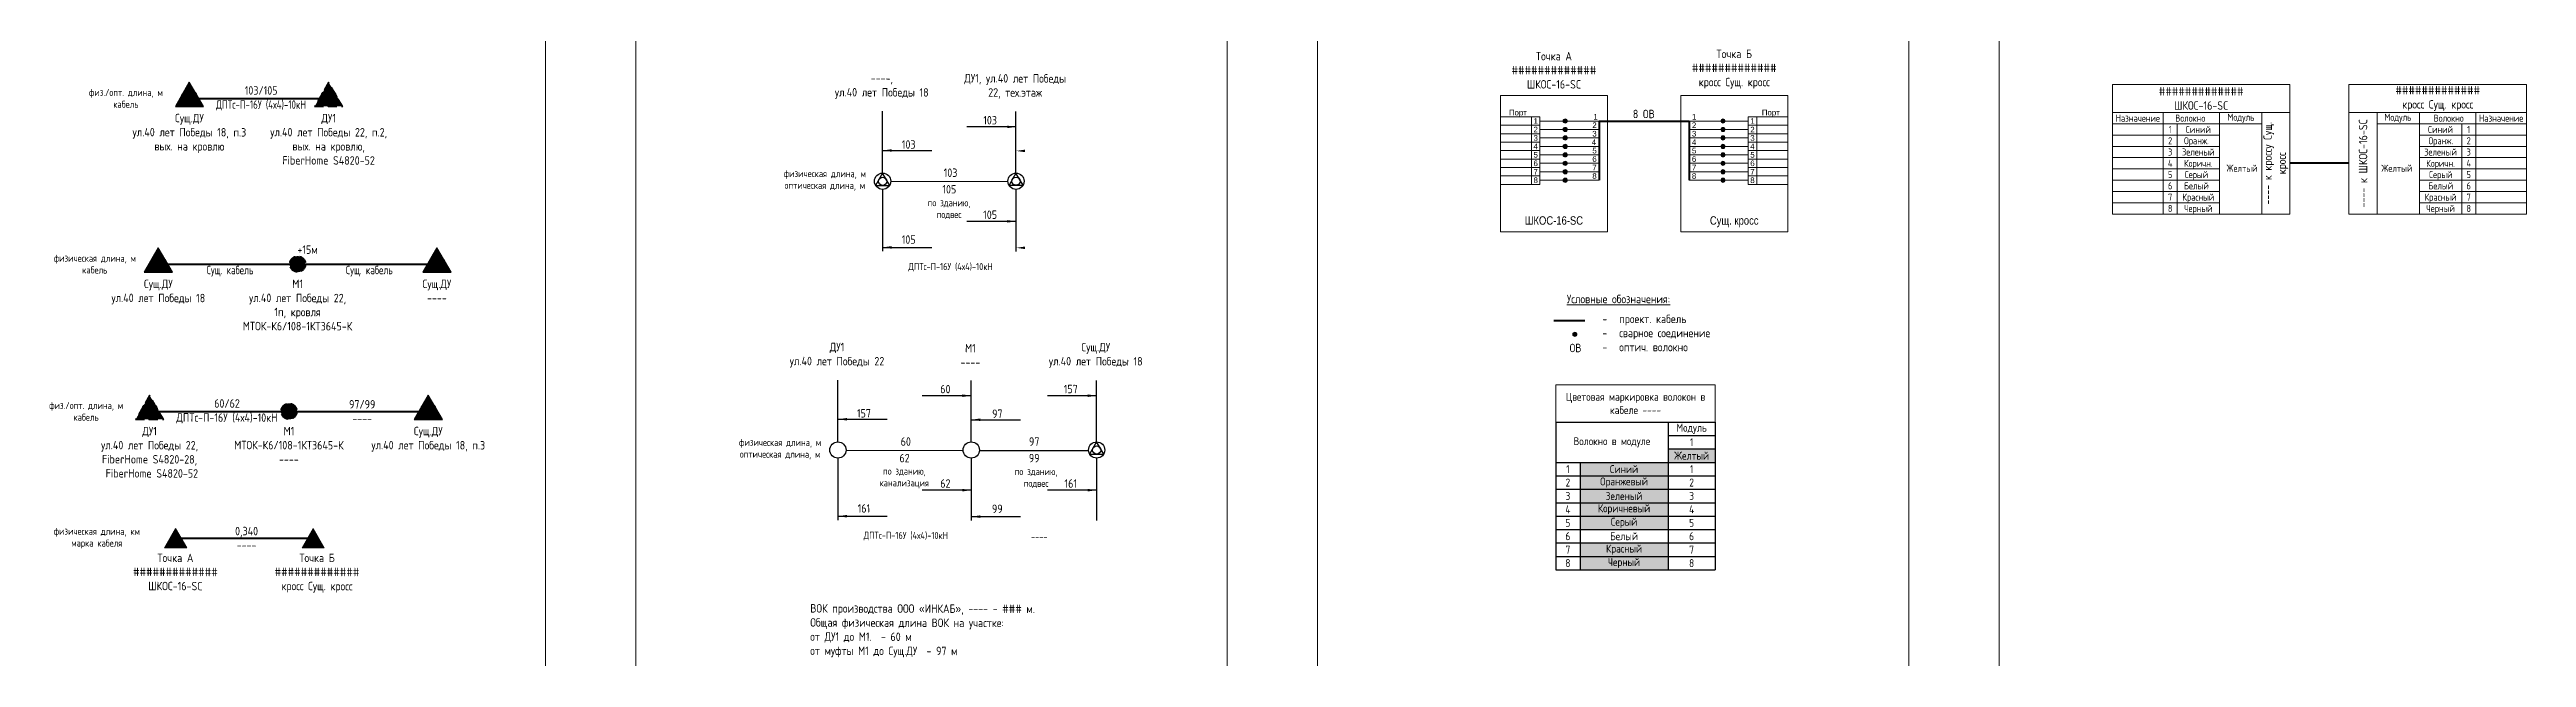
# Model space of a CAD drawing. Header units: millimetres. Extents: x -6680 to 6456, y 1671 to 6150.
# Drawn here: x -3187 to -2308, y 5897 to 6112 of the extents above; entities that cross this region are included whole.
import ezdxf
from ezdxf.enums import TextEntityAlignment as Align

# ---------------------------------------------------------------- set-up
doc = ezdxf.new("R2010")
doc.units = ezdxf.units.MM
doc.linetypes.add('HIDDEN2', pattern=[4.7625, 3.175, -1.5875])
doc.layers.add('ВЭ', color=1, linetype='Continuous')
doc.styles.get("Standard").update_dxf_attribs({"font": 'arial.ttf'})
doc.styles.add('мой', font='GOST_Common.ttf', dxfattribs={"width": 0.9, "height": 3})

msp = doc.modelspace()

# ---------------------------------------------------------------- texts
for s, p in [('Порт', (-2669, 6089)), ('2', (-2639.38, 6084.5)), ('1', (-2638.98, 6087.5)), ('2', (-2604.02, 6084.5)), ('1', (-2604.02, 6087.5)), ('Порт', (-2579.2, 6089)), ('4', (-2639.58, 6078.5)), ('3', (-2639.38, 6081.5)), ('5', (-2639.38, 6075.5)), ('4', (-2604.02, 6078.5)), ('3', (-2604.02, 6081.5)), ('5', (-2604.02, 6075.5)), ('7', (-2639.4, 6069.5)), ('8', (-2639.38, 6066.5)), ('6', (-2639.38, 6072.5)), ('8', (-2604.02, 6066.5)), ('6', (-2604.02, 6072.5)), ('7', (-2604.02, 6069.5))]:
    msp.add_text(s, height=2).set_placement(p)
for s, p in [('2', (-2659.48, 6084)), ('1', (-2659.48, 6087)), ('2', (-2582.52, 6084)), ('1', (-2582.52, 6087)), ('4', (-2659.48, 6078)), ('3', (-2659.48, 6081)), ('4', (-2582.52, 6078)), ('3', (-2582.52, 6081)), ('5', (-2659.48, 6075)), ('6', (-2659.48, 6072)), ('7', (-2659.48, 6069)), ('5', (-2582.52, 6075)), ('6', (-2582.52, 6072)), ('7', (-2582.52, 6069)), ('8', (-2659.48, 6066)), ('8', (-2582.52, 6066))]:
    msp.add_text(s, height=2).set_placement(p, align=Align.MIDDLE)
at = {"color": 7, "style": 'мой', "width": 0.9}
for s, rotation, p in [('Назначение', 359.86157, (-2445.74, 6088)), ('Синий', 359.86157, (-2424.24, 6084)), ('Синий', 0.13843, (-2338.25, 6084)), ('Назначение', 0.13843, (-2316.75, 6088)), ('Зеленый', 359.86157, (-2424.24, 6076)), ('Оранж. ', 359.86157, (-2424.24, 6080)), ('Зеленый', 0.13843, (-2338.25, 6076)), ('Оранж. ', 0.13843, (-2337.48, 6080)), ('Коричн.', 359.86157, (-2424.24, 6072)), ('Серый ', 359.86157, (-2424.24, 6068)), ('Желтый', 359.86157, (-2408.74, 6070.24)), ('Желтый', 0.13843, (-2353.75, 6070.24)), ('Коричн.', 0.13843, (-2338.25, 6072)), ('Серый ', 0.13843, (-2337.48, 6068)), ('Красный', 359.86157, (-2424.24, 6060)), ('Белый ', 359.86157, (-2424.24, 6064)), ('Красный', 0.13843, (-2338.25, 6060)), ('Белый ', 0.13843, (-2337.48, 6064)), ('Черный', 359.86157, (-2424.24, 6056)), ('Черный', 0.13843, (-2338.25, 6056))]:
    msp.add_text(s, height=2.5, rotation=rotation, dxfattribs=at).set_placement(p, align=Align.MIDDLE_CENTER)
for s, height, rotation, p in [('1', 2.5, 359.86157, (-2434.24, 6084)), ('Волокно', 2.5, 359.86157, (-2427.11, 6088)), ('Модуль', 2.5, 359.86157, (-2409.11, 6088)), ('Модуль', 2.5, 0.13843, (-2353.38, 6088)), ('Волокно', 2.5, 0.13843, (-2335.38, 6088)), ('1', 2.5, 0.13843, (-2328.25, 6084)), ('3', 2.5, 359.86157, (-2434.24, 6076)), ('2', 2.5, 359.86157, (-2434.24, 6080)), ('3', 2.5, 0.13843, (-2328.25, 6076)), ('2', 2.5, 0.13843, (-2328.25, 6080)), ('103', 3, 359.86157, (-2867.22, 6068.67)), ('4', 2.5, 359.86157, (-2434.24, 6072)), ('5', 2.5, 359.86157, (-2434.24, 6068)), ('4', 2.5, 0.13843, (-2328.25, 6072)), ('5', 2.5, 0.13843, (-2328.25, 6068)), ('105', 3, 359.86157, (-2867.65, 6062.8)), ('7', 2.5, 359.86157, (-2434.24, 6060)), ('6', 2.5, 359.86157, (-2434.24, 6064)), ('7', 2.5, 0.13843, (-2328.25, 6060)), ('6', 2.5, 0.13843, (-2328.25, 6064)), ('8', 2.5, 359.86157, (-2434.24, 6056)), ('8', 2.5, 0.13843, (-2328.25, 6056)), ('60', 3, 359.86157, (-2883.1, 5973.33)), ('97', 3, 359.86157, (-2837.52, 5973.33)), ('62', 3, 359.86157, (-2883.53, 5967.46)), ('99', 3, 359.86157, (-2837.51, 5967.46))]:
    msp.add_text(s, height=height, rotation=rotation, dxfattribs=at).set_placement(p, align=Align.MIDDLE)
at = {"width": 0.8}
for s, p in [('ШКОС-16-SC', (-2653, 6051.72)), ('Сущ. кросс', (-2589, 6051.72))]:
    msp.add_text(s, height=3, dxfattribs=at).set_placement(p, align=Align.MIDDLE_CENTER)
at = {"color": 7, "linetype": 'Continuous', "lineweight": 15, "char_height": 3, "style": 'мой'}
for s, insert, width, attachment_point in [('Точка А\\P#############\\PШКОС-16-SC', (-2653, 6098.5), 38, 8), ('Точка Б\\P#############\\Pкросс Сущ. кросс', (-2589, 6098.5), 38, 8), ('{\\LУсловные обозначения:}', (-2648.41, 6025.37), 39.385, 1)]:
    msp.add_mtext(s, dxfattribs=dict(at, insert=insert, width=width, attachment_point=attachment_point))
at = {"color": 7, "attachment_point": 5, "rotation": 359.86157, "style": 'мой'}
for s, width, heights, insert, char_height in [('ДУ1, ул.40 лет Победы 22, тех.этаж', 40.397, [0], (-2844.29, 6099.27), 3), ('физ./опт. длина, м\\Pкабель ', 37.6165, [0], (-3159.97, 6095.03), 2.5), ('----, \\Pул.40 лет Победы 18', 40.3926, [0], (-2891.63, 6099.27), 3), ('физическая длина, м\\Pоптическая длина, м', 53.5734, [0], (-2911.84, 6065.96), 2.5), ('по зданию, подвес', 18.5294, [0], (-2867.74, 6055.73), 2.5), ('физическая длина, м\\Pкабель ', 37.6165, [0], (-3171, 6036.25), 2.5), (' ДПТс-П-16У (4х4)-10кН', 47.2419, [0], (-2867.88, 6035.13), 2.5), ('ДУ1{\\C256;\\Pул.40 лет Победы 22}', 40.3926, [0], (-2907.52, 6003.94), 3), ('М1{\\C256;\\P----}', 40.397, [0], (-2860.17, 6003.94), 3), ('Сущ.ДУ{\\C256;\\Pул.40 лет Победы 18}', 41.2726, [0], (-2815.66, 6003.9), 3), ('физ./опт. длина, м\\Pкабель', 37.6165, [0], (-3174.09, 5984.03), 2.5), ('физическая длина, м\\Pоптическая длина, м', 53.5734, [0], (-2927.72, 5970.63), 2.5), ('по зданию, канализация', 18.5294, [0], (-2883.62, 5960.4), 2.5), ('по зданию, подвес', 18.5294, [0], (-2836.84, 5960.4), 2.5), ('физическая длина, км\\Pмарка кабеля', 44.2954, [0], (-3170.31, 5939.07), 2.5), ('0,340\\P---- ', 40.6652, [10.32], (-3117.14, 5939.07), 3), (' ДПТс-П-16У (4х4)-10кН', 47.2419, [0], (-2883.76, 5939.79), 2.5), (' ----', 32.6815, [0], (-2836.41, 5939.64), 2.5)]:
    msp.add_mtext_dynamic_manual_height_columns(s, width=width, gutter_width=12.5, heights=heights, dxfattribs=dict(at, insert=insert, char_height=char_height))
at = {"color": 7, "char_height": 3, "rotation": 359.86157, "style": 'мой'}
for s, insert, width, attachment_point in [('103/105\\P{\\W0.8;ДПТс-П-16У (4х4)-10кН}', (-3111.97, 6095.03), 47.6456, 5), ('Сущ.ДУ\\Pул.40 лет Победы 18, п.3\\Pвых. на кровлю', (-3137.42, 6089.53), 43.8431, 2), ('ДУ1\\Pул.40 лет Победы 22, п.2,\\Pвых. на кровлю,\\P{\\C0;FiberHome S4820-52}', (-3087.97, 6089.53), 43.8431, 2), ('+15м', (-3095.49, 6041.38), 10.3618, 5), ('\\P{\\W0.8;Сущ. кабель}', (-3123, 6036.25), 47.6456, 5), ('\\P{\\W0.8;Сущ. кабель}', (-3073.55, 6036.25), 47.6456, 5), ('Сущ.ДУ\\Pул.40 лет Победы 18', (-3148.45, 6030.75), 49.5496, 2), ('М1\\Pул.40 лет Победы 22, \\P1п, кровля{\\C0;\\PМТОК-К6/108-1КТ3645-К}', (-3099, 6030.75), 46.0723, 2), ('Сущ.ДУ\\P----', (-3049.55, 6030.75), 43.8431, 2), ('60/62\\PДПТс-П-16У (4х4)-10кН', (-3124.09, 5984.03), 47.6456, 5), ('97/99\\P----', (-3076.09, 5984.03), 47.6456, 5), ('ДУ1\\Pул.40 лет Победы 22,\\PFiberHome S4820-28,\\P FiberHome S4820-52', (-3151.54, 5978.54), 43.8431, 2), ('М1\\PМТОК-К6/108-1КТ3645-К\\P----', (-3102.09, 5978.54), 43.8431, 2), ('Сущ.ДУ\\Pул.40 лет Победы 18, п.3', (-3052.62, 5978.54), 43.8431, 2), ('Точка А\\P#############\\PШКОС-16-SC', (-3142.39, 5933.58), 43.8431, 2), ('Точка Б\\P#############\\Pкросс Сущ. кросс', (-3092.12, 5933.58), 27.5464, 2), ('ВОК производства ООО «ИНКАБ», ---- - ### м.^JОбщая физическая длина ВОК на участке:\\Pот ДУ1 до М1.  - 60 м\\Pот муфты М1 до Сущ.ДУ  - 97 м', (-2917, 5915.67), 119.8719, 1)]:
    msp.add_mtext(s, dxfattribs=dict(at, insert=insert, width=width, attachment_point=attachment_point))
at = {"color": 7, "linetype": 'Continuous', "lineweight": 20, "char_height": 3, "width": 63, "attachment_point": 5, "style": 'мой'}
for s, insert in [('#############\\PШКОС-16-SC', (-2423.24, 6095)), ('#############\\Pкросс Сущ. кросс', (-2339.25, 6095))]:
    msp.add_mtext(s, dxfattribs=dict(at, insert=insert))
at = {"char_height": 3, "attachment_point": 5, "style": 'мой'}
for s, heights, insert, rotation in [('{\\C7;103}', [0], (-2853.17, 6087.27), 359.86157), ('105', [0], (-2853.17, 6053.77), 359.86157), ('105', [0], (-2882.08, 6044.96), 0.12866), ('60 ', [0], (-2869.05, 5991.94), 359.86157), ('157', [0], (-2824.54, 5991.94), 359.86157), ('97', [0], (-2850.61, 5983.19), 0.12866), ('62', [0], (-2869.05, 5958.44), 359.86157), ('161', [3], (-2824.54, 5958.44), 359.86157), ('161', [0], (-2897.96, 5949.62), 0.12866), ('99', [0], (-2850.61, 5949.47), 0.12866)]:
    msp.add_mtext_dynamic_manual_height_columns(s, width=18.5294, gutter_width=12.5, heights=heights, dxfattribs=dict(at, insert=insert, rotation=rotation))
at = {"color": 7, "linetype": 'Continuous', "lineweight": 30, "char_height": 3, "attachment_point": 1, "style": 'мой'}
for s, insert, width in [('8 ОВ', (-2625, 6091), 9.1498), ('ОВ', (-2647.43, 6008.01), 1.4175)]:
    msp.add_mtext(s, dxfattribs=dict(at, insert=insert, width=width))
at = {"color": 7, "linetype": 'Continuous', "lineweight": 20, "char_height": 3, "width": 36, "attachment_point": 5, "rotation": 90, "style": 'мой'}
for s, insert in [('---- к кроссу Сущ. кросс', (-2396.74, 6072)), ('---- к ШКОС-16-SC', (-2365.75, 6072))]:
    msp.add_mtext(s, dxfattribs=dict(at, insert=insert))
at = {"char_height": 3, "width": 49.5589, "attachment_point": 5, "rotation": 0.12866, "style": 'мой'}
for s, insert in [('103', (-2882.08, 6078.68)), ('157', (-2897.96, 5983.35))]:
    msp.add_mtext(s, dxfattribs=dict(at, insert=insert))
at = {"color": 7, "insert": (-2635.83, 6018.32), "char_height": 3, "width": 44.824, "attachment_point": 1, "style": 'мой'}
msp.add_mtext('\\pi-12,l12,t6;-^Iпроект. кабель\\P-^Iсварное соединение\\P-^Iоптич. волокно', dxfattribs=at)

# ---------------------------------------------------------------- blocks, each defined once
blk = doc.blocks.new('*U9')
at = {"color": 7, "linetype": 'Continuous', "lineweight": 20}
blk.add_lwpolyline([(-1, -2.5), (-1, 1.5), (-6, 1.5), (-6, -2.5)], close=True, dxfattribs=at)
blk = doc.blocks.new('*U10')
at = {"color": 0, "linetype": 'ByBlock', "lineweight": -2, "transparency": 16777216}
for p in [(0, 0), (0, -4), (0, -8), (0, -12), (0, -16), (0, -20), (0, -24), (0, -28)]:
    blk.add_blockref('*U9', p, dxfattribs=at)
blk = doc.blocks.new('*U7')
at = {"color": 7, "linetype": 'Continuous', "lineweight": 20}
blk.add_lwpolyline([(8, -1.5), (8, 2.5), (-10, 2.5), (-10, -1.5)], close=True, dxfattribs=at)
blk = doc.blocks.new('*U8')
at = {"color": 0, "linetype": 'ByBlock', "lineweight": -2, "transparency": 16777216}
for p in [(0, 0), (0, -4), (0, -8), (0, -12), (0, -16), (0, -20), (0, -24), (0, -28), (0, -32)]:
    blk.add_blockref('*U7', p, dxfattribs=at)
blk = doc.blocks.new('*T23')
at = {"color": 0, "linetype": 'ByBlock', "lineweight": -2, "transparency": 16777216}
for p, q in [((0, -13.23), (56.63, -13.23)), ((39.87, -56.1), (39.87, -60.86))]:
    blk.add_line(p, q, dxfattribs=at)
at = {"linetype": 'ByBlock', "lineweight": -2, "transparency": 16777216}
for p, q in [((0, -13.23), (0, -65.62)), ((39.87, -13.23), (39.87, -56.1)), ((56.63, -13.23), (56.63, -65.62)), ((39.87, -17.99), (56.63, -17.99)), ((39.87, -22.76), (56.63, -22.76)), ((0, -27.52), (56.63, -27.52)), ((0, -32.28), (56.63, -32.28)), ((8.65, -27.52), (8.65, -65.62)), ((0, -37.04), (56.63, -37.04)), ((0, -41.81), (56.63, -41.81)), ((0, -46.57), (56.63, -46.57)), ((0, -51.33), (56.63, -51.33)), ((0, -56.1), (56.63, -56.1)), ((0, -60.86), (56.63, -60.86)), ((39.87, -60.86), (39.87, -65.62)), ((0, -65.62), (56.63, -65.62))]:
    blk.add_line(p, q, dxfattribs=at)
at = {"color": 2, "linetype": 'Continuous', "true_color": 0xffff00, "transparency": 16777216}
blk.add_solid([(39.87, -22.76), (39.87, -27.52), (56.63, -22.76), (56.63, -27.52)], dxfattribs=at)
at = {"color": 150, "linetype": 'Continuous', "true_color": 0x3399ff, "transparency": 16777216}
blk.add_solid([(8.65, -27.52), (8.65, -32.28), (39.87, -27.52), (39.87, -32.28)], dxfattribs=at)
at = {"color": 40, "linetype": 'Continuous', "transparency": 16777216}
blk.add_solid([(8.65, -32.28), (8.65, -37.04), (39.87, -32.28), (39.87, -37.04)], dxfattribs=at)
at = {"color": 3, "linetype": 'Continuous', "true_color": 0x00ff00, "transparency": 16777216}
blk.add_solid([(8.65, -37.04), (8.65, -41.81), (39.87, -37.04), (39.87, -41.81)], dxfattribs=at)
at = {"color": 42, "linetype": 'Continuous', "transparency": 16777216}
blk.add_solid([(8.65, -41.81), (8.65, -46.57), (39.87, -41.81), (39.87, -46.57)], dxfattribs=at)
at = {"color": 9, "linetype": 'Continuous', "transparency": 16777216}
blk.add_solid([(8.65, -46.57), (8.65, -51.33), (39.87, -46.57), (39.87, -51.33)], dxfattribs=at)
at = {"color": 1, "linetype": 'Continuous', "true_color": 0xff0000, "transparency": 16777216}
blk.add_solid([(8.65, -56.1), (8.65, -60.86), (39.87, -56.1), (39.87, -60.86)], dxfattribs=at)
at = {"color": 253, "linetype": 'Continuous', "transparency": 16777216}
blk.add_solid([(8.65, -60.86), (8.65, -65.62), (39.87, -60.86), (39.87, -65.62)], dxfattribs=at)
at = {"layer": 'Defpoints', "color": 8, "linetype": 'ByBlock', "lineweight": 0, "transparency": 16777216}
for p, q in [((0, 0), (56.63, 0)), ((0, 0), (0, -13.23)), ((56.63, 0), (56.63, -13.23))]:
    blk.add_line(p, q, dxfattribs=at)
at = {"color": 0, "linetype": 'Continuous', "lineweight": 15, "transparency": 16777216, "attachment_point": 5, "style": 'мой'}
for s, insert, char_height, width in [('Цветовая маркировка волокон в кабеле ----', (28.32, -6.61), 2.8222, 53.6317), ('Модуль', (48.25, -15.61), 2.822, 13.7606), ('Волокно в модуле', (19.94, -20.37), 2.8222, 36.8711), ('Желтый', (48.25, -25.14), 2.822, 13.7606), ('{\\fGOST Common|b0|i0|c0;1', (48.25, -20.37), 2.8222, 13.7606), ('{\\fGOST Common|b0|i0|c0;2', (4.32, -34.66), 2.8222, 5.6467), ('{\\fGOST Common|b0|i0|c0;1', (4.32, -29.9), 2.8222, 5.6467), ('{\\C7;Оранжевый }', (24.26, -34.66), 2.8222, 28.2244), ('Синий', (24.26, -29.9), 2.822, 28.2244), ('2', (48.25, -34.66), 2.82, 13.7606), ('{\\fGOST Common|b0|i0|c0;1', (48.25, -29.9), 2.8222, 13.7606), ('{\\fGOST Common|b0|i0|c0;4', (4.32, -44.19), 2.8222, 5.6467), ('{\\fGOST Common|b0|i0|c0;3', (4.32, -39.43), 2.8222, 5.6467), ('{\\C7;Коричневый }', (24.26, -44.19), 2.8222, 28.2244), ('{\\fGOST Common|b0|i0|c0;Зеленый', (24.26, -39.43), 2.8222, 28.2244), ('4', (48.25, -44.19), 2.82, 13.7606), ('3', (48.25, -39.43), 2.82, 13.7606), ('{\\fGOST Common|b0|i0|c0;5', (4.32, -48.95), 2.8222, 5.6467), ('{\\fGOST Common|b0|i0|c0;6', (4.32, -53.71), 2.8222, 5.6467), ('{\\C7;Белый }', (24.26, -53.71), 2.8222, 28.2244), ('{\\C7;Серый }', (24.26, -48.95), 2.8222, 28.2244), ('5', (48.25, -48.95), 2.82, 13.7606), ('6', (48.25, -53.71), 2.82, 13.7606), ('{\\fGOST Common|b0|i0|c0;7', (4.32, -58.48), 2.8222, 5.6467), ('Красный', (24.26, -58.48), 2.822, 28.2244), ('{\\C7;Черный}', (24.26, -63.24), 2.8222, 28.2244), ('7', (48.25, -58.48), 2.82, 13.7606), ('{\\fGOST Common|b0|i0|c0;8', (4.32, -63.24), 2.8222, 5.6467), ('8', (48.25, -63.24), 2.82, 13.7606)]:
    blk.add_mtext(s, dxfattribs=dict(at, insert=insert, char_height=char_height, width=width))
blk = doc.blocks.new('*U19')
at = {"color": 7, "linetype": 'Continuous', "lineweight": 20}
blk.add_lwpolyline([(8, -1.5), (8, 2.5), (-7, 2.5), (-7, -1.5)], close=True, dxfattribs=at)
blk = doc.blocks.new('*U20')
at = {"color": 0, "linetype": 'ByBlock', "lineweight": -2, "transparency": 16777216}
for p in [(0, 0), (0, -4), (0, -8), (0, -12), (0, -16), (0, -20), (0, -24), (0, -28)]:
    blk.add_blockref('*U19', p, dxfattribs=at)
blk = doc.blocks.new('*U21')
at = {"color": 7, "linetype": 'Continuous', "lineweight": 15}
blk.add_lwpolyline([(-7, 9), (8, 9), (8, -23), (-7, -23)], close=True, dxfattribs=at)
blk = doc.blocks.new('*U22')
at = {"color": 0, "linetype": 'ByBlock', "lineweight": -2, "transparency": 16777216}
blk.add_blockref('*U21', (0, 0), dxfattribs=at)
blk = doc.blocks.new('*U13')
at = {"color": 7, "linetype": 'Continuous', "lineweight": 20}
blk.add_lwpolyline([(-1, -2.5), (-1, 1.5), (-6, 1.5), (-6, -2.5)], close=True, dxfattribs=at)
blk = doc.blocks.new('*U14')
at = {"color": 0, "linetype": 'ByBlock', "lineweight": -2, "transparency": 16777216}
for p in [(0, 0), (0, -4), (0, -8), (0, -12), (0, -16), (0, -20), (0, -24), (0, -28)]:
    blk.add_blockref('*U13', p, dxfattribs=at)
blk = doc.blocks.new('*U11')
at = {"color": 7, "linetype": 'Continuous', "lineweight": 20}
blk.add_lwpolyline([(8, -1.5), (8, 2.5), (-10, 2.5), (-10, -1.5)], close=True, dxfattribs=at)
blk = doc.blocks.new('*U12')
at = {"color": 0, "linetype": 'ByBlock', "lineweight": -2, "transparency": 16777216}
for p in [(0, 0), (0, -4), (0, -8), (0, -12), (0, -16), (0, -20), (0, -24), (0, -28), (0, -32)]:
    blk.add_blockref('*U11', p, dxfattribs=at)
blk = doc.blocks.new('*U15')
at = {"color": 7, "linetype": 'Continuous', "lineweight": 20}
blk.add_lwpolyline([(8, -1.5), (8, 2.5), (-7, 2.5), (-7, -1.5)], close=True, dxfattribs=at)
blk = doc.blocks.new('*U16')
at = {"color": 0, "linetype": 'ByBlock', "lineweight": -2, "transparency": 16777216}
for p in [(0, 0), (0, -4), (0, -8), (0, -12), (0, -16), (0, -20), (0, -24), (0, -28)]:
    blk.add_blockref('*U15', p, dxfattribs=at)
blk = doc.blocks.new('*U17')
at = {"color": 7, "linetype": 'Continuous', "lineweight": 15}
blk.add_lwpolyline([(-7, 9), (8, 9), (8, -23), (-7, -23)], close=True, dxfattribs=at)
blk = doc.blocks.new('*U18')
at = {"color": 0, "linetype": 'ByBlock', "lineweight": -2, "transparency": 16777216}
blk.add_blockref('*U17', (0, 0), dxfattribs=at)
blk = doc.blocks.new('Сварка')
at = {"linetype": 'Continuous', "lineweight": 30, "true_color": 0xffffff}
h = blk.add_hatch(color=7, dxfattribs=at)
h.dxf.hatch_style = 1
h.paths.add_polyline_path([(1, 0, 1), (-1, 0, 1)])
at = {"color": 7, "linetype": 'Continuous', "lineweight": 20}
blk.add_circle((0, 0), 1, dxfattribs=at)
blk = doc.blocks.new('*U25')
at = {"color": 7, "lineweight": 20}
blk.add_lwpolyline([(-10, 0), (-7, 0)], dxfattribs=at)
blk = doc.blocks.new('*U26')
at = {"color": 0, "linetype": 'ByBlock', "lineweight": -2, "transparency": 16777216}
for p in [(0, 0), (0, -3), (0, -6), (0, -9), (0, -12), (0, -15), (0, -18), (0, -21)]:
    blk.add_blockref('*U25', p, dxfattribs=at)
blk = doc.blocks.new('*U27')
at = {"color": 7, "lineweight": 20}
for points in [[(-1.5, -3.5), (1.5, -3.5), (1.5, 7.5), (-1.5, 7.5)], [(-1.5, -6.5), (1.5, -6.5), (1.5, -3.5), (-1.5, -3.5)]]:
    blk.add_lwpolyline(points, close=True, dxfattribs=at)
blk = doc.blocks.new('*U28')
at = {"color": 0, "linetype": 'ByBlock', "lineweight": -2, "transparency": 16777216}
for p in [(0, 0), (3, 0), (6, 0), (9, 0), (12, 0), (15, 0), (18, 0), (21, 0)]:
    blk.add_blockref('*U27', p, dxfattribs=at)
blk = doc.blocks.new('*U39')
at = {"color": 7, "lineweight": 20}
blk.add_lwpolyline([(-13, 0), (-7, 0)], dxfattribs=at)
blk = doc.blocks.new('*U40')
at = {"color": 0, "linetype": 'ByBlock', "lineweight": -2, "transparency": 16777216}
for p in [(0, 0), (0, -3), (0, -6), (0, -9), (0, -12), (0, -15), (0, -18), (0, -21)]:
    blk.add_blockref('*U39', p, dxfattribs=at)
blk = doc.blocks.new('*U29')
at = {"color": 7, "lineweight": 20}
blk.add_lwpolyline([(-6, 0), (6, 0)], dxfattribs=at)
at = {"color": 7, "lineweight": 20, "xscale": 0.75, "yscale": 0.75, "zscale": 0.75}
blk.add_blockref('Сварка', (0, 0), dxfattribs=at)
blk = doc.blocks.new('*U30')
at = {"color": 0, "linetype": 'ByBlock', "lineweight": -2, "transparency": 16777216}
for p in [(0, 0), (0, -3), (0, -6), (0, -9), (0, -12), (0, -15), (0, -18), (0, -21)]:
    blk.add_blockref('*U29', p, dxfattribs=at)
blk = doc.blocks.new('*U31')
at = {"color": 7, "lineweight": 20}
blk.add_lwpolyline([(-10, 0), (-7, 0)], dxfattribs=at)
blk = doc.blocks.new('*U32')
at = {"color": 0, "linetype": 'ByBlock', "lineweight": -2, "transparency": 16777216}
for p in [(0, 0), (0, -3), (0, -6), (0, -9), (0, -12), (0, -15), (0, -18), (0, -21)]:
    blk.add_blockref('*U31', p, dxfattribs=at)
blk = doc.blocks.new('*U33')
at = {"color": 7, "lineweight": 20}
for points in [[(-1.5, -3.5), (1.5, -3.5), (1.5, 7.5), (-1.5, 7.5)], [(-1.5, -6.5), (1.5, -6.5), (1.5, -3.5), (-1.5, -3.5)]]:
    blk.add_lwpolyline(points, close=True, dxfattribs=at)
blk = doc.blocks.new('*U34')
at = {"color": 0, "linetype": 'ByBlock', "lineweight": -2, "transparency": 16777216}
for p in [(0, 0), (3, 0), (6, 0), (9, 0), (12, 0), (15, 0), (18, 0), (21, 0)]:
    blk.add_blockref('*U33', p, dxfattribs=at)
blk = doc.blocks.new('*U35')
at = {"color": 7, "lineweight": 20}
blk.add_lwpolyline([(-6, 0), (6, 0)], dxfattribs=at)
at = {"color": 7, "lineweight": 20, "xscale": 0.75, "yscale": 0.75, "zscale": 0.75}
blk.add_blockref('Сварка', (0, 0), dxfattribs=at)
blk = doc.blocks.new('*U36')
at = {"color": 0, "linetype": 'ByBlock', "lineweight": -2, "transparency": 16777216}
for p in [(0, 0), (0, -3), (0, -6), (0, -9), (0, -12), (0, -15), (0, -18), (0, -21)]:
    blk.add_blockref('*U35', p, dxfattribs=at)
blk = doc.blocks.new('*U37')
at = {"color": 7, "lineweight": 20}
blk.add_lwpolyline([(-13, 0), (-7, 0)], dxfattribs=at)
blk = doc.blocks.new('*U38')
at = {"color": 0, "linetype": 'ByBlock', "lineweight": -2, "transparency": 16777216}
for p in [(0, 0), (0, -3), (0, -6), (0, -9), (0, -12), (0, -15), (0, -18), (0, -21)]:
    blk.add_blockref('*U37', p, dxfattribs=at)
blk = doc.blocks.new('*U128')
at = {"linetype": 'Continuous', "lineweight": 15, "true_color": 0xffffff}
h = blk.add_hatch(color=7, dxfattribs=at)
h.dxf.hatch_style = 1
h.paths.add_polyline_path([(7.33, 4.56), (4.95, 8.63), (0, 0), (4.98, 0, -0.412623), (2.12, 2.88, -0.727408)])
h.paths.add_polyline_path([(7.61, 4.08, -0.10842), (7.88, 2.88, -0.412623), (5.02, 0), (10, 0)])
h = blk.add_hatch(color=7, dxfattribs=at)
h.dxf.hatch_style = 1
h.paths.add_polyline_path([(7.33, 4.56, 0.727408), (2.12, 2.88, 1), (7.88, 2.88, 0.10842), (7.61, 4.08)])
at = {"color": 7}
blk.add_lwpolyline([(0, 0), (10, 0), (4.95, 8.63)], close=True, dxfattribs=at)
blk.add_circle((5, 2.88), 2.88)
blk = doc.blocks.new('*U129')
at = {"linetype": 'Continuous', "lineweight": 15, "true_color": 0xffffff}
h = blk.add_hatch(color=7, dxfattribs=at)
h.dxf.hatch_style = 1
h.paths.add_polyline_path([(7.33, 4.56), (4.95, 8.63), (0, 0), (4.98, 0, -0.412623), (2.12, 2.88, -0.727408)])
h.paths.add_polyline_path([(7.61, 4.08, -0.10842), (7.88, 2.88, -0.412623), (5.02, 0), (10, 0)])
h = blk.add_hatch(color=7, dxfattribs=at)
h.dxf.hatch_style = 1
h.paths.add_polyline_path([(7.33, 4.56, 0.727408), (2.12, 2.88, 1), (7.88, 2.88, 0.10842), (7.61, 4.08)])
at = {"color": 7, "linetype": 'HIDDEN2'}
blk.add_lwpolyline([(0, 0), (10, 0), (4.95, 8.63)], close=True, dxfattribs=at)
blk.add_circle((5, 2.88), 2.88)
blk = doc.blocks.new('*U188')
at = {"linetype": 'Continuous', "lineweight": 15, "true_color": 0xffffff}
h = blk.add_hatch(color=7, dxfattribs=at)
h.dxf.hatch_style = 1
h.paths.add_polyline_path([(7.33, 4.56, 0.727408), (2.12, 2.88, 1), (7.88, 2.88, 0.10842), (7.61, 4.08)])
at = {"linetype": 'HIDDEN2'}
blk.add_circle((5, 2.88), 2.88, dxfattribs=at)
blk = doc.blocks.new('*U187')
at = {"linetype": 'Continuous', "lineweight": 15, "true_color": 0xffffff}
h = blk.add_hatch(color=7, dxfattribs=at)
h.dxf.hatch_style = 1
h.paths.add_polyline_path([(7.33, 4.56, 0.727408), (2.12, 2.88, 1), (7.88, 2.88, 0.10842), (7.61, 4.08)])
at = {"linetype": 'HIDDEN2'}
blk.add_circle((5, 2.88), 2.88, dxfattribs=at)
blk = doc.blocks.new('*U221')
at = {"layer": 'ВЭ', "color": 250, "linetype": 'ByBlock', "lineweight": 18}
blk.add_lwpolyline([(-105, -148.5), (105, -148.5), (105, 148.5), (-105, 148.5), (-105, -148.5)], dxfattribs=at)
blk = doc.blocks.new('*U222')
at = {"layer": 'Defpoints', "color": 0, "linetype": 'ByBlock', "lineweight": -2, "transparency": 16777216}
for p in [(0, 0), (242, 0), (484, 0), (726, 0), (968, 0), (1210, 0), (1452, 0), (1694, 0), (1936, 0), (2178, 0), (2420, 0), (2662, 0), (2904, 0), (3146, 0), (3388, 0), (3630, 0), (3872, 0), (4114, 0), (4356, 0), (4598, 0), (0, -329), (242, -329), (484, -329), (726, -329), (968, -329), (1210, -329), (1452, -329), (1694, -329), (1936, -329), (2178, -329), (2420, -329), (2662, -329), (2904, -329), (3146, -329), (3388, -329), (3630, -329), (3872, -329), (4114, -329), (4356, -329), (4598, -329), (0, -658), (242, -658), (484, -658), (726, -658), (968, -658), (1210, -658), (1452, -658), (1694, -658), (1936, -658), (2178, -658), (2420, -658), (2662, -658), (2904, -658), (3146, -658), (3388, -658), (3630, -658), (3872, -658), (4114, -658), (4356, -658), (4598, -658), (0, -987), (242, -987), (484, -987), (726, -987), (968, -987), (1210, -987), (1452, -987), (1694, -987), (1936, -987), (2178, -987), (2420, -987), (2662, -987), (2904, -987), (3146, -987), (3388, -987), (3630, -987), (3872, -987), (4114, -987), (4356, -987), (4598, -987), (0, -1316), (242, -1316), (484, -1316), (726, -1316), (968, -1316), (1210, -1316), (1452, -1316), (1694, -1316), (1936, -1316), (2178, -1316), (2420, -1316), (2662, -1316), (2904, -1316), (3146, -1316), (3388, -1316), (3630, -1316), (3872, -1316), (4114, -1316), (4356, -1316), (4598, -1316), (0, -1645), (242, -1645), (484, -1645), (726, -1645), (968, -1645), (1210, -1645), (1452, -1645), (1694, -1645), (1936, -1645), (2178, -1645), (2420, -1645), (2662, -1645), (2904, -1645), (3146, -1645), (3388, -1645), (3630, -1645), (3872, -1645), (4114, -1645), (4356, -1645), (4598, -1645), (0, -1974), (242, -1974), (484, -1974), (726, -1974), (968, -1974), (1210, -1974), (1452, -1974), (1694, -1974), (1936, -1974), (2178, -1974), (2420, -1974), (2662, -1974), (2904, -1974), (3146, -1974), (3388, -1974), (3630, -1974), (3872, -1974), (4114, -1974), (4356, -1974), (4598, -1974)]:
    blk.add_blockref('*U221', p, dxfattribs=at)

# ---------------------------------------------------------------- hatches: boundary and pattern name
at = {"linetype": 'Continuous', "lineweight": 20}
h = msp.add_hatch(color=7, dxfattribs=at)
h.dxf.hatch_style = 1
h.paths.add_polyline_path([(-3146.26, 5935.64), (-3138.34, 5935.65), (-3142.31, 5942.5)])
at = {"linetype": 'Continuous', "lineweight": 20, "true_color": 0xffffff}
h = msp.add_hatch(color=7, dxfattribs=at)
h.dxf.hatch_style = 1
h.paths.add_polyline_path([(-3097.44, 5935.64), (-3089.53, 5935.65), (-3093.49, 5942.51)])

# ---------------------------------------------------------------- linework, layer by layer
for p, q in [((-2891.27, 6076.55), (-2873.87, 6076.55)), ((-2843.98, 6084.92), (-2861.38, 6084.92)), ((-2843.98, 6051.42), (-2861.38, 6051.42)), ((-2891.28, 6042.18), (-2873.88, 6042.18)), ((-2859.86, 5989.59), (-2877.27, 5989.59)), ((-2815.35, 5989.59), (-2832.76, 5989.59)), ((-2907.15, 5981.22), (-2889.75, 5981.21)), ((-2859.8, 5981.06), (-2842.4, 5981.06)), ((-2859.86, 5956.08), (-2877.27, 5956.08)), ((-2815.35, 5956.08), (-2832.76, 5956.08)), ((-2907.16, 5946.85), (-2889.76, 5946.84)), ((-2859.81, 5946.69), (-2842.41, 5946.69))]:
    msp.add_line(p, q)
at = {"color": 7, "linetype": 'Continuous', "lineweight": 50}
msp.add_lwpolyline([(-3134.37, 6095.03), (-3087.97, 6095.03)], dxfattribs=at)
at = {"color": 7, "lineweight": 20}
for points in [[(-2672, 6096), (-2634, 6096), (-2634, 6047.72), (-2672, 6047.72)], [(-2570, 6096), (-2608, 6096), (-2608, 6047.72), (-2570, 6047.72)]]:
    msp.add_lwpolyline(points, close=True, dxfattribs=at)
at = {"color": 7, "linetype": 'Continuous', "lineweight": 15}
for points in [[(-2454.74, 6090), (-2391.74, 6090), (-2391.74, 6100), (-2454.74, 6100)], [(-2307.75, 6090), (-2370.75, 6090), (-2370.75, 6100), (-2307.75, 6100)], [(-2416.74, 6090), (-2401.74, 6090), (-2401.74, 6086), (-2416.74, 6086)], [(-2401.74, 6090), (-2391.74, 6090), (-2391.74, 6054), (-2401.74, 6054)], [(-2360.75, 6090), (-2370.75, 6090), (-2370.75, 6054), (-2360.75, 6054)], [(-2345.75, 6090), (-2360.75, 6090), (-2360.75, 6086), (-2345.75, 6086)]]:
    msp.add_lwpolyline(points, close=True, dxfattribs=at)
for points in [[(-2891.33, 6068.5), (-2891.33, 6090.47)], [(-2891.33, 6068.5), (-2891.33, 6090.32)], [(-2843.98, 6068.54), (-2843.98, 6090.32)], [(-2891.33, 6062.76), (-2891.33, 6040.83)], [(-2888.44, 6065.65), (-2846.87, 6065.5)], [(-2843.98, 6062.6), (-2843.98, 6040.67)], [(-2907.21, 5973.17), (-2907.21, 5995.14)], [(-2907.21, 5973.01), (-2907.21, 5994.99)], [(-2859.86, 5973.01), (-2859.86, 5994.99)], [(-2815.37, 5973.19), (-2815.35, 5994.99)], [(-2907.21, 5967.43), (-2907.21, 5945.49)], [(-2904.32, 5970.31), (-2862.76, 5970.16)], [(-2859.86, 5967.27), (-2859.86, 5945.34)], [(-2856.97, 5970.16), (-2818.24, 5970.16)], [(-2815.35, 5967.43), (-2815.35, 5945.34)]]:
    msp.add_lwpolyline(points)
at = {"linetype": 'ByBlock'}
for points in [[(-2843.98, 6084.92, 0, 0.9, 0), (-2847.11, 6084.92, 0.9, 0.9, 0)], [(-2891.27, 6076.55, 0, 0.9, 0), (-2888.14, 6076.55, 0.9, 0.9, 0)], [(-2843.92, 6076.4, 0, 0.9, 0), (-2840.79, 6076.4, 0.9, 0.9, 0)], [(-2843.98, 6051.42, 0, 0.9, 0), (-2847.11, 6051.42, 0.9, 0.9, 0)], [(-2891.28, 6042.18, 0, 0.9, 0), (-2888.15, 6042.18, 0.9, 0.9, 0)], [(-2843.93, 6042.03, 0, 0.9, 0), (-2840.8, 6042.03, 0.9, 0.9, 0)], [(-2859.86, 5989.59, 0, 0.9, 0), (-2862.99, 5989.59, 0.9, 0.9, 0)], [(-2815.35, 5989.59, 0, 0.9, 0), (-2818.48, 5989.59, 0.9, 0.9, 0)], [(-2907.15, 5981.22, 0, 0.9, 0), (-2904.02, 5981.22, 0.9, 0.9, 0)], [(-2859.8, 5981.06, 0, 0.9, 0), (-2856.67, 5981.06, 0.9, 0.9, 0)], [(-2859.86, 5956.08, 0, 0.9, 0), (-2862.99, 5956.08, 0.9, 0.9, 0)], [(-2815.35, 5956.08, 0, 0.9, 0), (-2818.48, 5956.08, 0.9, 0.9, 0)], [(-2907.16, 5946.85, 0, 0.9, 0), (-2904.03, 5946.85, 0.9, 0.9, 0)], [(-2859.81, 5946.69, 0, 0.9, 0), (-2856.68, 5946.69, 0.9, 0.9, 0)]]:
    msp.add_lwpolyline(points, format="xyseb", dxfattribs=at)
at = {"color": 5, "lineweight": 50}
for points in [[(-2637, 6087), (-2637, 6066)], [(-2637, 6087), (-2605, 6087)], [(-2605, 6087), (-2605, 6066)]]:
    msp.add_lwpolyline(points, dxfattribs=at)
for points in [[(-2893.81, 6064.18), (-2888.81, 6064.18), (-2891.33, 6068.5)], [(-2846.46, 6064.22), (-2841.46, 6064.22), (-2843.98, 6068.54)], [(-2817.85, 5968.88), (-2812.85, 5968.88), (-2815.37, 5973.19)]]:
    msp.add_lwpolyline(points, close=True)
at = {"color": 7, "lineweight": 50}
msp.add_lwpolyline([(-2370.75, 6072), (-2391.74, 6072)], dxfattribs=at)
at = {"color": 7, "linetype": 'Continuous', "lineweight": 40}
for points in [[(-3145.4, 6036.25), (-3098.6, 6036.25)], [(-3095.95, 6036.25), (-3049.15, 6036.25)], [(-3148.49, 5984.03), (-3054.89, 5984.03)], [(-3140.32, 5939.07), (-3095.47, 5939.07)]]:
    msp.add_lwpolyline(points, dxfattribs=at)
at = {"color": 5, "linetype": 'Continuous', "lineweight": 50}
msp.add_lwpolyline([(-2653.01, 6016.24), (-2642.01, 6016.24)], dxfattribs=at)
at = {"color": 7, "linetype": 'Continuous', "lineweight": 20}
for points in [[(-3138.34, 5935.65), (-3142.31, 5942.5), (-3146.26, 5935.64)], [(-3089.53, 5935.65), (-3093.49, 5942.51), (-3097.44, 5935.64)]]:
    msp.add_lwpolyline(points, close=True, dxfattribs=at)
for centre, radius in [((-2891.33, 6065.65), 2.89), ((-2843.98, 6065.65), 2.89), ((-2891.32, 6065.62), 1.44), ((-2843.97, 6065.66), 1.44), ((-2907.21, 5970.32), 2.89), ((-2859.86, 5970.32), 2.89), ((-2815.35, 5970.32), 2.89), ((-2815.35, 5970.32), 1.44)]:
    msp.add_circle(centre, radius)

# ---------------------------------------------------------------- block references
at = {"color": 7, "linetype": 'Continuous', "lineweight": 15}
for name, p in [('*U128', (-3142.42, 6092.16)), ('*U129', (-3092.97, 6092.16)), ('*U8', (-2444.74, 6087.5)), ('*U10', (-2430.74, 6084.5)), ('*U20', (-2424.74, 6083.5)), ('*U22', (-2409.74, 6077)), ('*U128', (-3153.45, 6033.37)), ('*U128', (-3054.55, 6033.37)), ('*U188', (-3104, 6033.37)), ('*U129', (-3156.54, 5981.16)), ('*U128', (-3057.62, 5981.16)), ('*U187', (-3107.09, 5981.16))]:
    msp.add_blockref(name, p, dxfattribs=at)
at = {"color": 7, "linetype": 'Continuous', "lineweight": 15, "xscale": -1, "rotation": 90}
msp.add_blockref('*U28', (-2664.5, 6087), dxfattribs=at)
at = {"color": 7, "lineweight": 20, "xscale": -1}
for name, p in [('*U26', (-2665, 6087)), ('*U40', (-2650, 6087))]:
    msp.add_blockref(name, p, dxfattribs=at)
at = {"color": 5, "linetype": 'HIDDEN2', "lineweight": 50, "xscale": -1}
msp.add_blockref('*U30', (-2649, 6087), dxfattribs=at)
at = {"color": 7, "lineweight": 20}
for name, p in [('*U38', (-2592, 6087)), ('*U32', (-2577, 6087))]:
    msp.add_blockref(name, p, dxfattribs=at)
at = {"color": 5, "linetype": 'HIDDEN2', "lineweight": 50}
msp.add_blockref('*U36', (-2593, 6087), dxfattribs=at)
at = {"color": 7, "linetype": 'Continuous', "lineweight": 15, "rotation": 270}
msp.add_blockref('*U34', (-2577.5, 6087), dxfattribs=at)
at = {"color": 7, "linetype": 'Continuous', "lineweight": 15, "xscale": -1}
for name, p in [('*U18', (-2352.75, 6077)), ('*U16', (-2337.75, 6083.5)), ('*U14', (-2331.75, 6084.5)), ('*U12', (-2317.75, 6087.5))]:
    msp.add_blockref(name, p, dxfattribs=at)
at = {"color": 7, "lineweight": 20, "xscale": 0.75, "yscale": 0.75, "zscale": 0.75}
msp.add_blockref('Сварка', (-2645.58, 6011.34), dxfattribs=at)
msp.add_blockref('*T23', (-2652.37, 5993.45))
at = {"layer": 'Defpoints'}
msp.add_blockref('*U222', (-3358, 6001.5), dxfattribs=at)

msp.set_redraw_order([(e.dxf.handle, doc.entitydb.next_handle()) for e in msp.query("TEXT MTEXT ATTDEF DIMENSION ARC_DIMENSION")])  # texts and dimensions are drawn at this point

doc.saveas('drawing.dxf')
